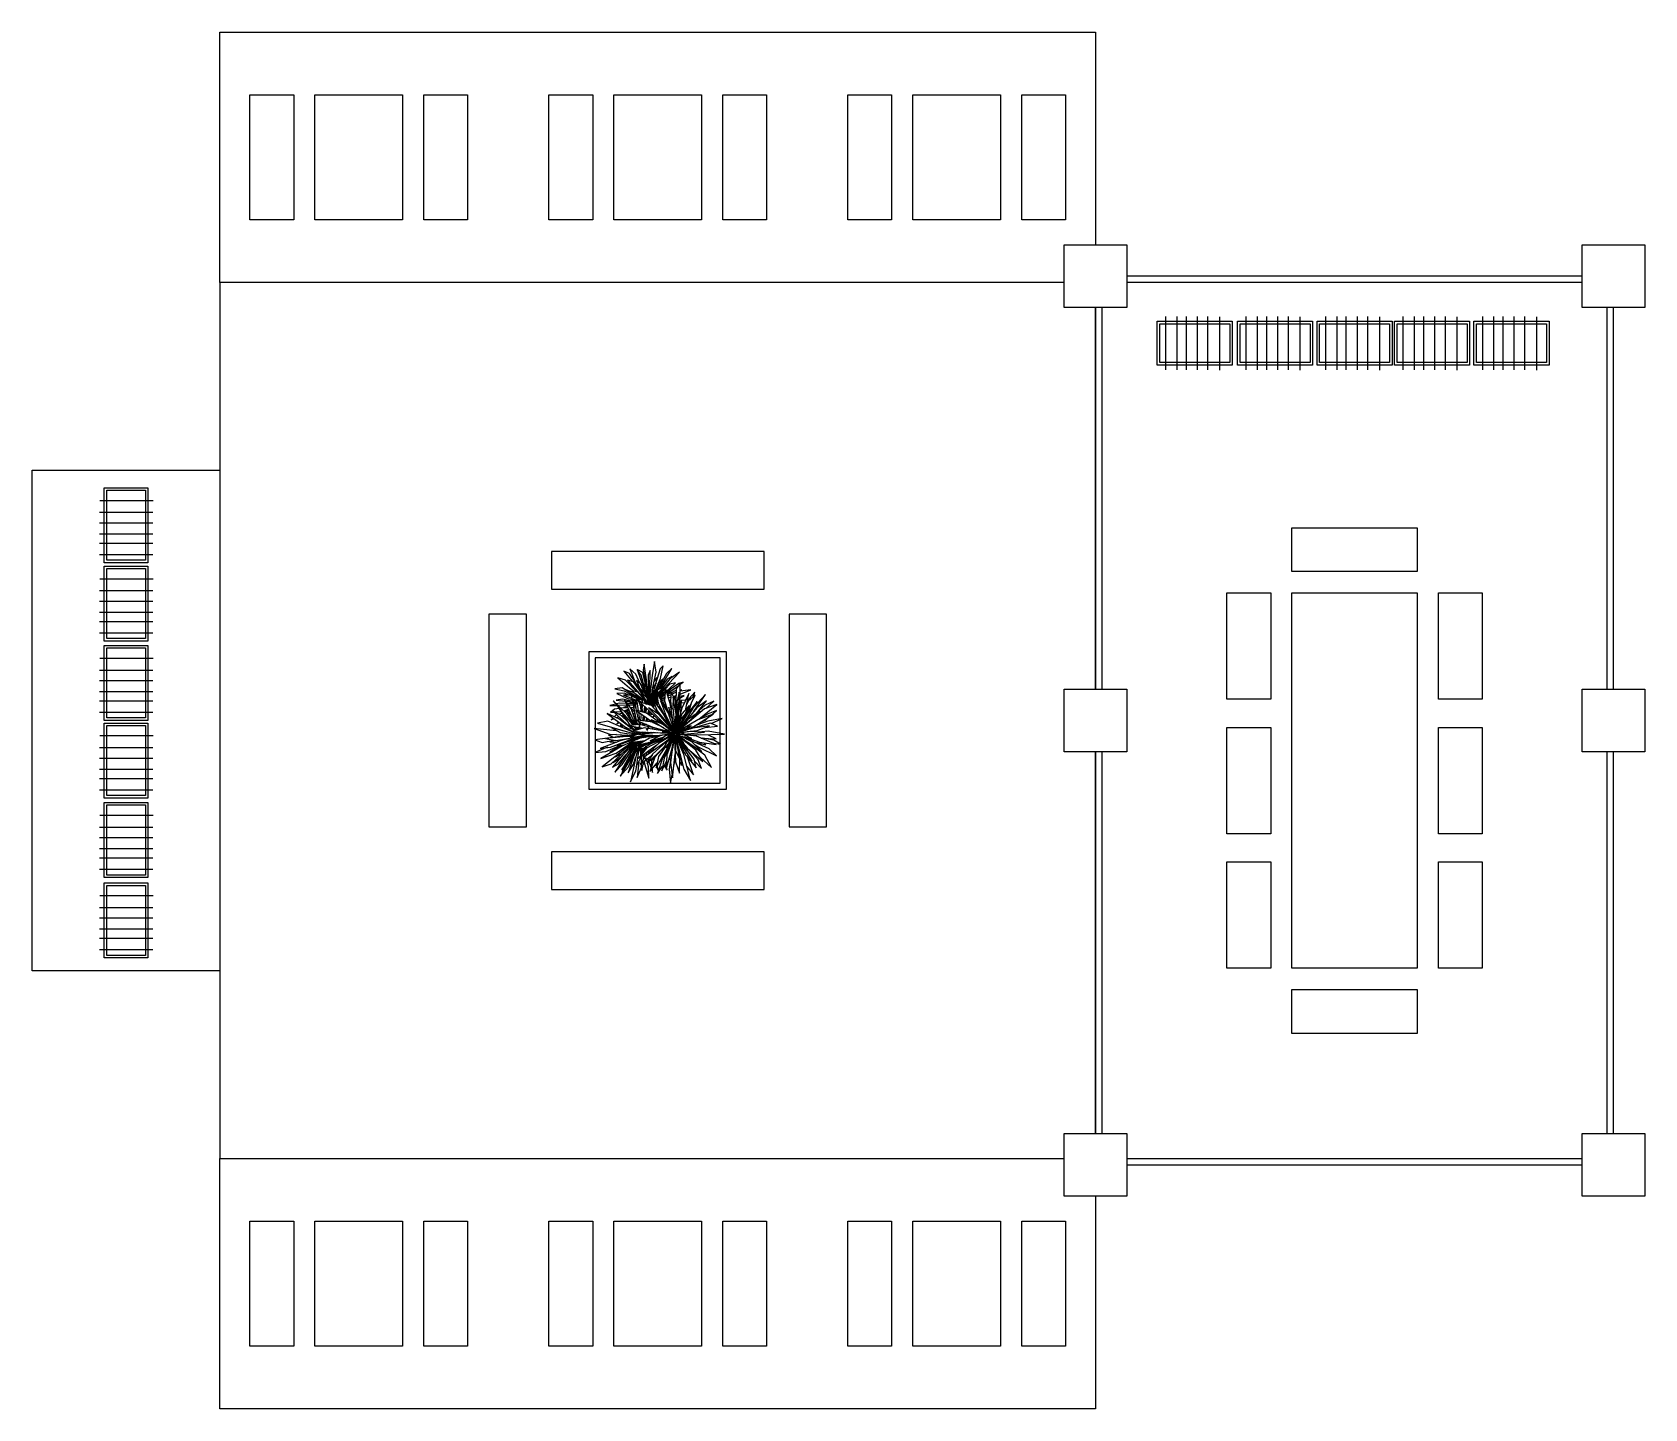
# Model space of a CAD drawing. Header units: millimetres. Extents: x -14813 to 141433, y -60308 to 84383.
# Drawn here: x 49146 to 62036, y -23376 to -12376 of the extents above; entities that cross this region are included whole.
import ezdxf

# ---------------------------------------------------------------- set-up
doc = ezdxf.new("R2010")
doc.units = ezdxf.units.MM
doc.layers.add('zelen', color=69, linetype='Continuous')
for name, color, linetype, lineweight in [('мебель', 44, 'Continuous', 25), ('стены', 7, 'Continuous', 25), ('территория', 74, 'Continuous', 25)]:
    doc.layers.add(name, color=color, linetype=linetype, lineweight=lineweight)

# ---------------------------------------------------------------- blocks, each defined once
blk = doc.blocks.new('p4')
at = {"color": 1, "linetype": 'Continuous'}
for p, q in [((-21, 421), (-35, 335)), ((-9, 354), (-21, 421)), ((-251, 318), (-177, 256)), ((-204, 304), (-251, 318)), ((-213, 362), (-162, 297)), ((-177, 347), (-213, 362)), ((-143, 294), (-177, 347)), ((-175, 375), (-140, 286)), ((-138, 343), (-175, 375)), ((-113, 286), (-138, 343)), ((-130, 372), (-69, 195)), ((-104, 336), (-130, 372)), ((-125, 370), (-123, 362)), ((-94, 353), (-125, 370)), ((-83, 258), (-104, 336)), ((-82, 295), (-94, 353)), ((-85, 406), (-91, 370)), ((-91, 370), (-57, 182)), ((-90, 347), (-91, 342)), ((-82, 305), (-90, 347)), ((-72, 320), (-85, 406)), ((-82, 310), (-84, 256)), ((-56, 174), (-82, 310)), ((-57, 199), (-72, 320)), ((-48, 366), (-61, 336)), ((-61, 336), (-57, 177)), ((-49, 247), (-48, 366)), ((-35, 335), (-47, 226)), ((-40, 185), (17, 314)), ((-31, 258), (-9, 354)), ((-6, 322), (-22, 297)), ((16, 375), (-14, 282)), ((-7, 301), (-6, 322)), ((2, 211), (138, 354)), ((77, 313), (3, 219)), ((3, 244), (32, 313)), ((32, 313), (13, 294)), ((34, 394), (16, 375)), ((56, 346), (16, 274)), ((17, 314), (34, 394)), ((59, 311), (18, 254)), ((27, 276), (89, 378)), ((89, 378), (56, 346)), ((88, 327), (59, 311)), ((138, 354), (77, 313)), ((80, 315), (88, 327)), ((-224, 255), (-271, 250)), ((-271, 250), (-211, 237)), ((-212, 223), (-258, 221)), ((-258, 221), (-194, 190)), ((-136, 202), (-224, 255)), ((-216, 209), (-164, 190)), ((-174, 209), (-216, 209)), ((-181, 209), (-212, 223)), ((-211, 237), (-135, 198)), ((-159, 229), (-207, 245)), ((-132, 230), (-204, 304)), ((-190, 304), (-98, 200)), ((-153, 294), (-190, 304)), ((-177, 256), (-151, 235)), ((-134, 189), (-174, 209)), ((-170, 274), (-153, 251)), ((-160, 270), (-170, 274)), ((-164, 238), (-98, 187)), ((-124, 228), (-164, 238)), ((-138, 215), (-159, 229)), ((-93, 212), (-153, 294)), ((-140, 286), (-105, 234)), ((-138, 215), (-123, 112)), ((-106, 139), (-138, 215)), ((-123, 205), (-137, 214)), ((-134, 302), (-101, 223)), ((-108, 282), (-134, 302)), ((-98, 199), (-124, 228)), ((-111, 252), (-86, 206)), ((-82, 223), (-111, 252)), ((-84, 225), (-108, 282)), ((-107, 220), (-61, 158)), ((-68, 194), (-107, 220)), ((-98, 278), (-102, 266)), ((-101, 223), (-92, 210)), ((-89, 250), (-90, 252)), ((-74, 206), (-89, 250)), ((-84, 256), (-58, 169)), ((-72, 196), (-82, 223)), ((-63, 180), (-79, 240)), ((-44, 221), (-63, 152)), ((-47, 240), (-56, 202)), ((-51, 148), (-44, 221)), ((-50, 158), (-9, 288)), ((-34, 254), (-50, 156)), ((-50, 225), (-49, 247)), ((-47, 208), (-47, 240)), ((-47, 185), (-39, 220)), ((-9, 288), (-34, 254)), ((-7, 223), (-34, 191)), ((-32, 203), (-25, 204)), ((-31, 205), (-7, 248)), ((13, 294), (-27, 199)), ((-27, 180), (-6, 219)), ((-27, 180), (-4, 204)), ((-25, 184), (-7, 206)), ((-2, 241), (-23, 203)), ((-7, 226), (3, 159)), ((45, 143), (-7, 226)), ((-7, 206), (-5, 210)), ((-6, 248), (3, 281)), ((2, 232), (-6, 224)), ((-4, 222), (2, 232)), ((38, 267), (-2, 241)), ((0, 215), (38, 267)), ((4, 208), (17, 217)), ((48, 249), (6, 206)), ((9, 248), (27, 276)), ((31, 215), (9, 201)), ((11, 218), (42, 249)), ((11, 197), (31, 215)), ((12, 196), (28, 208)), ((47, 232), (15, 205)), ((30, 211), (17, 188)), ((21, 181), (30, 211)), ((37, 204), (26, 197)), ((27, 203), (45, 214)), ((29, 209), (46, 222)), ((44, 250), (35, 242)), ((45, 205), (37, 204)), ((42, 249), (44, 254)), ((48, 253), (43, 173)), ((48, 252), (44, 250)), ((81, 149), (48, 253)), ((77, 279), (49, 250)), ((53, 253), (49, 252)), ((83, 250), (53, 237)), ((56, 229), (83, 250)), ((132, 284), (58, 231)), ((58, 221), (102, 247)), ((58, 222), (99, 247)), ((83, 224), (61, 212)), ((62, 241), (69, 247)), ((68, 208), (63, 207)), ((63, 206), (68, 208)), ((83, 212), (64, 203)), ((70, 244), (65, 244)), ((69, 247), (112, 288)), ((77, 245), (76, 245)), ((112, 288), (77, 279)), ((84, 229), (80, 175)), ((111, 176), (84, 229)), ((113, 239), (86, 225)), ((116, 228), (90, 216)), ((102, 247), (98, 247)), ((98, 200), (115, 207)), ((99, 247), (135, 273)), ((117, 249), (113, 164)), ((117, 240), (113, 239)), ((141, 283), (117, 249)), ((134, 228), (118, 158)), ((161, 292), (132, 284)), ((136, 133), (134, 228)), ((140, 132), (141, 283)), ((140, 191), (167, 207)), ((141, 278), (161, 292)), ((152, 243), (141, 242)), ((141, 237), (152, 243)), ((208, 243), (141, 234)), ((141, 217), (208, 243)), ((167, 207), (141, 202)), ((195, 221), (152, 128)), ((178, 123), (195, 221)), ((188, 109), (236, 210)), ((236, 210), (191, 172)), ((233, 229), (198, 189)), ((224, 200), (233, 229)), ((226, 105), (302, 213)), ((302, 213), (229, 136)), ((-265, 154), (-301, 144)), ((-301, 144), (-258, 145)), ((-285, 112), (-297, 101)), ((-297, 101), (-275, 103)), ((-273, 122), (-285, 112)), ((-285, 112), (-194, 26)), ((-230, 82), (-285, 112)), ((-280, 174), (-231, 110)), ((-194, 93), (-280, 174)), ((-244, 126), (-273, 122)), ((-269, 104), (-232, 107)), ((-223, 185), (-262, 178)), ((-262, 178), (-204, 171)), ((-242, 160), (-260, 155)), ((-250, 146), (-195, 148)), ((-199, 158), (-242, 160)), ((-242, 122), (-175, 20)), ((-180, 53), (-242, 122)), ((-202, 131), (-231, 128)), ((-163, 172), (-223, 185)), ((-192, 141), (-216, 131)), ((-216, 131), (-188, 132)), ((-213, 111), (-184, 121)), ((-212, 110), (-181, 115)), ((-209, 181), (-164, 74)), ((-168, 125), (-209, 181)), ((-180, 112), (-204, 103)), ((-201, 171), (-190, 169)), ((-160, 172), (-197, 171)), ((-197, 171), (-158, 161)), ((-194, 190), (-162, 182)), ((-192, 107), (-167, 59)), ((-168, 84), (-192, 107)), ((-157, 156), (-191, 158)), ((-185, 149), (-155, 150)), ((-185, 110), (-184, 113)), ((-184, 113), (-182, 115)), ((-184, 100), (-176, 104)), ((-182, 146), (-183, 146)), ((-155, 146), (-182, 146)), ((-173, 132), (-152, 133)), ((-169, 127), (-154, 133)), ((-131, 23), (-168, 125)), ((-166, 201), (-136, 53)), ((-135, 123), (-166, 201)), ((-150, 122), (-165, 117)), ((-165, 118), (-160, 119)), ((-162, 109), (-149, 115)), ((-161, 189), (-144, 183)), ((-148, 110), (-161, 105)), ((-160, 118), (-160, 118)), ((-158, 181), (-146, 178)), ((-156, 146), (-155, 148)), ((-148, 173), (-155, 173)), ((-149, 159), (-143, 158)), ((-145, 172), (-148, 173)), ((-142, 155), (-148, 155)), ((-147, 155), (-144, 158)), ((-146, 179), (-138, 131)), ((-129, 152), (-146, 179)), ((-146, 178), (-132, 175)), ((-146, 150), (-142, 150)), ((-144, 183), (-132, 178)), ((-141, 146), (-144, 146)), ((-131, 168), (-141, 171)), ((-140, 134), (-139, 134)), ((-138, 116), (-28, 37)), ((-70, 97), (-138, 116)), ((-133, 115), (-135, 123)), ((-134, 180), (-133, 180)), ((-133, 180), (-134, 180)), ((-120, 51), (-133, 113)), ((-98, 180), (-131, 199)), ((-131, 155), (-129, 155)), ((-129, 154), (-130, 154)), ((-129, 195), (-98, 179)), ((-128, 193), (-116, 186)), ((-114, 179), (-125, 185)), ((-102, 179), (-123, 180)), ((-122, 105), (-114, 50)), ((-121, 175), (-98, 166)), ((-121, 174), (-102, 167)), ((-120, 172), (-104, 168)), ((-105, 161), (-117, 164)), ((-114, 179), (-115, 179)), ((-114, 179), (-111, 182)), ((-112, 153), (-99, 151)), ((-111, 182), (-109, 182)), ((-111, 163), (-109, 165)), ((-111, 152), (-106, 152)), ((-110, 166), (-2, 60)), ((-39, 144), (-110, 166)), ((-99, 145), (-109, 146)), ((-108, 165), (-106, 167)), ((-106, 138), (-99, 141)), ((-106, 140), (-99, 141)), ((-99, 140), (-106, 137)), ((-99, 140), (-106, 136)), ((-105, 107), (-106, 139)), ((-100, 133), (-106, 130)), ((-106, 133), (-100, 133)), ((-100, 132), (-106, 129)), ((-101, 128), (-106, 126)), ((-101, 125), (-106, 123)), ((-106, 116), (-102, 118)), ((-106, 116), (-104, 117)), ((-102, 115), (-105, 113)), ((-105, 108), (-102, 110)), ((-103, 108), (-104, 107)), ((-100, 138), (-103, 106)), ((-98, 176), (-102, 179)), ((-99, 149), (-102, 148)), ((-93, 103), (-100, 138)), ((-99, 134), (-99, 134)), ((-99, 133), (-99, 133)), ((-98, 201), (-98, 162)), ((-80, 162), (-98, 201)), ((-98, 154), (-98, 131)), ((-97, 200), (-63, 161)), ((-96, 197), (-93, 194)), ((-62, 159), (-96, 197)), ((-90, 190), (-89, 190)), ((-88, 179), (-63, 160)), ((-86, 101), (-82, 139)), ((-85, 110), (-71, 128)), ((-70, 127), (-85, 105)), ((-84, 171), (-72, 165)), ((-67, 161), (-84, 171)), ((-84, 171), (-72, 165)), ((-84, 124), (-74, 131)), ((-84, 120), (-73, 130)), ((-74, 130), (-84, 122)), ((-72, 128), (-84, 116)), ((-81, 135), (-83, 135)), ((-78, 134), (-83, 132)), ((-83, 127), (-75, 132)), ((-75, 131), (-83, 126)), ((-73, 115), (-83, 100)), ((-82, 132), (-78, 135)), ((-82, 135), (-80, 135)), ((-82, 127), (-81, 128)), ((-63, 152), (-80, 164)), ((-80, 157), (-80, 162)), ((-80, 158), (-71, 154)), ((-80, 135), (-79, 136)), ((-79, 178), (-78, 178)), ((-76, 175), (-77, 176)), ((-70, 126), (-77, 99)), ((-77, 109), (-71, 119)), ((-75, 119), (-76, 118)), ((-75, 166), (-70, 163)), ((-63, 156), (-75, 162)), ((-72, 160), (-62, 157)), ((-69, 159), (-62, 157)), ((-58, 168), (-68, 194)), ((-66, 164), (-65, 163)), ((-66, 164), (-65, 163)), ((-62, 157), (-66, 156)), ((-64, 155), (-62, 155)), ((-63, 161), (-63, 160)), ((-63, 160), (-63, 160)), ((-63, 160), (-63, 160)), ((-62, 155), (-63, 154)), ((-63, 91), (-57, 114)), ((-62, 155), (-62, 155)), ((-62, 154), (-62, 154)), ((-62, 154), (-62, 154)), ((-61, 200), (-60, 200)), ((-58, 169), (-59, 172)), ((-58, 200), (-57, 200)), ((-58, 185), (-58, 185)), ((-58, 130), (54, 18)), ((8, 87), (-58, 130)), ((-56, 202), (-54, 184)), ((-55, 88), (-50, 105)), ((-45, 103), (-52, 88)), ((-51, 152), (-46, 154)), ((-47, 153), (-51, 154)), ((-51, 150), (-47, 153)), ((-51, 150), (-47, 153)), ((-51, 152), (-51, 151)), ((-51, 148), (-48, 151)), ((-49, 150), (-51, 148)), ((-49, 150), (-51, 148)), ((-51, 148), (-50, 149)), ((-50, 148), (-51, 149)), ((-49, 162), (-50, 162)), ((-50, 162), (-49, 162)), ((-50, 162), (-50, 162)), ((-50, 158), (-49, 161)), ((-49, 160), (-50, 160)), ((-50, 154), (-44, 160)), ((-49, 159), (-50, 158)), ((-50, 156), (-50, 157)), ((-50, 157), (-50, 157)), ((-50, 156), (-50, 155)), ((-50, 156), (-50, 155)), ((-50, 155), (-50, 155)), ((-50, 155), (-50, 155)), ((-50, 155), (-50, 148)), ((-50, 155), (-50, 148)), ((-50, 151), (-47, 152)), ((-50, 151), (-48, 151)), ((-50, 151), (-50, 151)), ((-50, 148), (-50, 149)), ((-49, 148), (-50, 148)), ((-49, 148), (-50, 148)), ((-50, 105), (-50, 107)), ((-34, 189), (-49, 147)), ((-46, 182), (-49, 173)), ((-49, 164), (-48, 167)), ((-46, 156), (-49, 153)), ((-49, 154), (-48, 154)), ((-49, 154), (-46, 154)), ((-49, 152), (-48, 151)), ((-48, 152), (-49, 152)), ((-49, 152), (-49, 152)), ((-49, 150), (-49, 151)), ((-49, 150), (-49, 148)), ((-48, 148), (-49, 148)), ((-49, 94), (-47, 104)), ((-39, 176), (-48, 160)), ((-39, 175), (-48, 160)), ((-48, 147), (-30, 175)), ((-48, 153), (-46, 154)), ((-47, 153), (-48, 152)), ((-48, 152), (-47, 152)), ((-48, 152), (-48, 152)), ((-43, 168), (-47, 163)), ((-46, 156), (-47, 156)), ((-46, 156), (-47, 156)), ((-46, 156), (-47, 156)), ((-40, 156), (-47, 148)), ((-41, 155), (-47, 148)), ((-47, 154), (-47, 153)), ((-47, 153), (-47, 153)), ((-47, 153), (-47, 153)), ((-46, 147), (-47, 147)), ((-46, 157), (-45, 158)), ((-46, 157), (-45, 158)), ((-45, 157), (-46, 157)), ((-45, 157), (-46, 156)), ((-32, 156), (-46, 149)), ((-45, 149), (-46, 150)), ((-46, 149), (-46, 149)), ((-34, 149), (-46, 147)), ((-46, 148), (-45, 148)), ((-45, 151), (-44, 151)), ((-44, 148), (-45, 149)), ((-38, 178), (-44, 173)), ((-39, 177), (-44, 173)), ((-44, 153), (-32, 157)), ((-44, 153), (-32, 157)), ((-44, 153), (-39, 157)), ((-44, 152), (-44, 152)), ((-43, 151), (-44, 152)), ((-43, 174), (-38, 178)), ((-42, 154), (-43, 154)), ((-43, 151), (-40, 152)), ((-30, 150), (-43, 146)), ((-25, 166), (-42, 156)), ((-42, 156), (-33, 160)), ((-42, 156), (-40, 157)), ((-42, 154), (-35, 154)), ((-40, 149), (-41, 150)), ((-35, 150), (-41, 150)), ((-41, 150), (-37, 149)), ((-40, 145), (-30, 146)), ((-39, 187), (-35, 188)), ((-27, 171), (-39, 158)), ((-39, 161), (-39, 161)), ((-32, 157), (-39, 157)), ((45, 50), (-39, 144)), ((-38, 162), (-37, 163)), ((-38, 162), (-37, 163)), ((-37, 157), (-38, 157)), ((-38, 143), (-30, 140)), ((-37, 152), (-31, 150)), ((-37, 142), (-37, 143)), ((-36, 166), (-32, 168)), ((-34, 166), (-36, 165)), ((-30, 140), (-36, 141)), ((-35, 190), (-4, 112)), ((35, 95), (-35, 190)), ((-34, 191), (-34, 190)), ((-34, 138), (-31, 138)), ((-33, 161), (-26, 130)), ((-15, 139), (-33, 161)), ((-33, 146), (-29, 146)), ((-33, 160), (-25, 164)), ((-32, 137), (-31, 137)), ((-29, 142), (-31, 136)), ((-30, 175), (-29, 176)), ((-23, 160), (-30, 157)), ((-30, 158), (-23, 160)), ((-26, 159), (-30, 158)), ((-30, 158), (-25, 159)), ((-28, 158), (-30, 158)), ((-29, 175), (-29, 175)), ((-29, 164), (-25, 166)), ((-28, 155), (-23, 155)), ((-28, 132), (-27, 134)), ((-27, 132), (-28, 133)), ((-26, 131), (-28, 132)), ((-27, 165), (-27, 165)), ((-27, 154), (-27, 155)), ((-27, 134), (-27, 134)), ((-11, 189), (-26, 178)), ((-26, 166), (-25, 166)), ((-24, 153), (-26, 152)), ((-22, 158), (-25, 151)), ((-14, 186), (-24, 175)), ((-23, 149), (-21, 156)), ((-21, 154), (-22, 154)), ((-22, 148), (-18, 148)), ((-21, 155), (-21, 155)), ((-12, 174), (-20, 170)), ((-20, 170), (-18, 171)), ((-20, 146), (-17, 146)), ((0, 181), (-19, 169)), ((-19, 146), (-17, 146)), ((-17, 145), (-19, 145)), ((-18, 171), (-1, 186)), ((-18, 167), (0, 176)), ((-18, 169), (-18, 167)), ((-18, 167), (-18, 169)), ((-17, 166), (-9, 167)), ((-16, 190), (-14, 190)), ((1, 172), (-16, 164)), ((-15, 163), (2, 168)), ((-2, 194), (-14, 186)), ((-14, 190), (-11, 189)), ((-3, 197), (-12, 187)), ((-6, 160), (-12, 160)), ((2, 164), (-11, 158)), ((-3, 161), (-11, 158)), ((-5, 183), (-1, 185)), ((-5, 150), (-3, 150)), ((-4, 202), (-4, 203)), ((1, 175), (-4, 174)), ((3, 161), (-4, 148)), ((-4, 112), (65, 24)), ((-3, 185), (-1, 186)), ((2, 160), (-3, 161)), ((0, 175), (1, 176)), ((3, 159), (70, 34)), ((7, 133), (10, 139)), ((17, 133), (7, 134)), ((10, 139), (11, 144)), ((12, 142), (11, 142)), ((12, 126), (16, 125)), ((13, 194), (24, 201)), ((20, 193), (15, 190)), ((19, 129), (15, 123)), ((17, 177), (48, 88)), ((67, 96), (17, 177)), ((21, 115), (23, 121)), ((25, 114), (21, 116)), ((44, 193), (22, 182)), ((22, 184), (34, 188)), ((22, 118), (26, 117)), ((23, 199), (23, 199)), ((23, 187), (44, 197)), ((23, 184), (25, 184)), ((26, 115), (23, 112)), ((24, 176), (43, 182)), ((26, 199), (28, 198)), ((43, 181), (26, 174)), ((31, 165), (44, 169)), ((45, 166), (32, 164)), ((45, 165), (33, 163)), ((34, 166), (44, 168)), ((39, 159), (37, 156)), ((37, 155), (39, 159)), ((40, 151), (49, 153)), ((43, 173), (76, 69)), ((54, 118), (45, 143)), ((51, 142), (45, 142)), ((48, 139), (46, 139)), ((52, 143), (47, 137)), ((49, 152), (49, 153)), ((50, 127), (54, 137)), ((51, 124), (58, 124)), ((60, 118), (53, 119)), ((64, 106), (62, 104)), ((62, 105), (62, 105)), ((78, 196), (68, 192)), ((70, 135), (77, 65)), ((93, 54), (70, 135)), ((72, 177), (75, 178)), ((74, 173), (80, 174)), ((75, 178), (80, 180)), ((80, 169), (75, 170)), ((81, 196), (78, 196)), ((80, 170), (78, 169)), ((78, 159), (81, 160)), ((79, 157), (82, 157)), ((80, 175), (86, 119)), ((82, 151), (81, 151)), ((101, 14), (81, 149)), ((84, 138), (83, 138)), ((84, 135), (83, 135)), ((85, 126), (85, 125)), ((98, 197), (95, 129)), ((95, 129), (105, 30)), ((114, 97), (98, 197)), ((115, 199), (99, 198)), ((103, 190), (115, 195)), ((109, 180), (114, 181)), ((111, 179), (110, 120)), ((117, 142), (111, 179)), ((113, 170), (111, 174)), ((114, 173), (112, 173)), ((131, 164), (113, 92)), ((118, 158), (114, 98)), ((114, -28), (182, 103)), ((116, 37), (131, 164)), ((121, 49), (136, 133)), ((124, 57), (140, 132)), ((152, 128), (124, 27)), ((295, 123), (132, -13)), ((247, 130), (139, 0)), ((172, 179), (140, 176)), ((149, 176), (140, 159)), ((140, 161), (141, 161)), ((144, -1), (268, 109)), ((145, 102), (149, 176)), ((145, 110), (147, 109)), ((150, 120), (146, 120)), ((146, 113), (148, 112)), ((182, 103), (146, 58)), ((154, 132), (147, 133)), ((148, 162), (169, 164)), ((198, 145), (151, 93)), ((154, 132), (154, 132)), ((160, 56), (200, 118)), ((168, 74), (188, 109)), ((175, 179), (172, 179)), ((178, 99), (198, 145)), ((191, 172), (182, 149)), ((198, 189), (183, 155)), ((185, 166), (188, 166)), ((192, 175), (187, 176)), ((268, 109), (188, 54)), ((249, 169), (190, 97)), ((190, 71), (249, 169)), ((191, 105), (196, 104)), ((199, 108), (194, 110)), ((200, 118), (213, 162)), ((216, 169), (216, 169)), ((216, 169), (216, 169)), ((245, 94), (308, 175)), ((308, 175), (247, 130)), ((298, 147), (258, 110)), ((259, 58), (373, 150)), ((373, 150), (295, 123)), ((353, 172), (298, 147)), ((304, 126), (353, 172)), ((371, 114), (317, 92)), ((339, 86), (371, 114)), ((-314, 45), (-380, 33)), ((-380, 33), (-131, -39)), ((-318, 94), (-203, 8)), ((-245, 60), (-318, 94)), ((-127, -36), (-314, 45)), ((-282, 67), (-294, 54)), ((-294, 54), (-275, 62)), ((-290, 4), (-237, -26)), ((-134, -39), (-290, 4)), ((-267, 81), (-275, 74)), ((-256, 85), (-267, 81)), ((-262, 67), (-245, 75)), ((-247, 41), (-257, 30)), ((-257, 30), (-242, 38)), ((-147, -14), (-245, 60)), ((-225, 96), (-243, 90)), ((-233, 63), (-240, 56)), ((-230, 28), (-240, 13)), ((-239, 55), (-229, 60)), ((-238, 12), (-223, 23)), ((-229, 59), (-235, 52)), ((-189, 41), (-230, 82)), ((-229, 81), (-218, 86)), ((-226, 46), (-219, 49)), ((-224, 10), (-226, 7)), ((-215, 18), (-224, 10)), ((-211, 40), (-223, 43)), ((-215, 80), (-221, 74)), ((-217, 47), (-220, 43)), ((-216, 47), (-217, 47)), ((-214, 66), (-207, 69)), ((-198, 30), (-211, 40)), ((-199, 56), (-210, 62)), ((-209, -1), (-201, 7)), ((-206, 36), (-206, 37)), ((-203, 8), (-182, -3)), ((-202, 58), (-201, 58)), ((-200, 58), (-201, 57)), ((-199, 31), (-199, 31)), ((-194, 3), (-197, -6)), ((-196, 95), (-187, 99)), ((-195, -1), (-196, 5)), ((-186, 96), (-194, 93)), ((-149, 21), (-194, 93)), ((-194, 26), (-145, -13)), ((-192, 94), (-191, 98)), ((-184, 78), (-178, 81)), ((-117, 24), (-183, 19)), ((-183, 19), (-119, 6)), ((-175, 100), (-182, 98)), ((-175, 75), (-180, 72)), ((-155, 21), (-180, 53)), ((-178, 71), (-146, 22)), ((-146, 36), (-178, 71)), ((-174, 62), (-173, 63)), ((-172, 61), (-173, 60)), ((-173, 17), (-172, 14)), ((-172, 64), (-170, 65)), ((-172, 59), (-171, 60)), ((-172, 14), (-141, -12)), ((-170, 64), (-171, 63)), ((-168, 56), (-170, 55)), ((-169, 85), (-169, 85)), ((-169, 61), (-169, 62)), ((-164, 74), (-138, 22)), ((-85, 3), (-164, -19)), ((-163, 45), (-162, 46)), ((-160, 44), (-162, 43)), ((-157, 38), (-148, 21)), ((-156, 91), (-150, 93)), ((-145, 96), (-155, 89)), ((-152, 87), (-154, 85)), ((-153, 28), (-152, 29)), ((-144, 92), (-152, 87)), ((-150, 93), (-145, 96)), ((-150, 75), (-142, 81)), ((-141, 79), (-149, 72)), ((-132, -10), (-149, 12)), ((-146, 63), (-139, 69)), ((-139, 22), (-146, 36)), ((-138, 65), (-144, 59)), ((-142, 54), (-31, 9)), ((-33, 39), (-142, 54)), ((-134, 46), (-142, 54)), ((-142, 11), (-128, -9)), ((-129, -9), (-142, 11)), ((-142, 10), (-142, 10)), ((-139, 10), (-127, -8)), ((-138, 4), (-137, 4)), ((-136, 52), (-135, 46)), ((-136, 47), (-135, 48)), ((-135, 46), (-125, 23)), ((-135, 34), (-130, 23)), ((-135, 1), (-135, 1)), ((-124, -7), (-132, 9)), ((-131, 9), (-128, 2)), ((-120, -6), (-126, 8)), ((-121, -7), (-126, 8)), ((-123, 7), (-124, 4)), ((-122, 7), (-120, 2)), ((-116, 26), (-120, -1)), ((-115, 24), (-119, 45)), ((-110, -3), (-116, 26)), ((-112, 24), (-116, 24)), ((-113, 43), (-110, 24)), ((-57, 10), (-112, 24)), ((-111, 5), (-93, 1)), ((-109, -3), (-111, 5)), ((-108, 41), (-109, 35)), ((-109, 35), (-108, 23)), ((-104, 92), (-108, 50)), ((-108, 4), (-107, -3)), ((-106, 4), (-105, -2)), ((-105, 86), (-105, 92)), ((-105, 86), (-105, 86)), ((-92, 21), (-96, 20)), ((-96, 0), (-96, 2)), ((-96, 2), (-96, 0)), ((-96, 0), (-96, 2)), ((-95, 20), (-94, 35)), ((-94, 21), (-93, 34)), ((-93, 48), (-90, 82)), ((-92, 21), (-90, 33)), ((-89, 33), (-92, 20)), ((-91, 47), (-88, 80)), ((-88, 47), (-84, 77)), ((-83, 76), (-87, 47)), ((-86, 48), (-87, 47)), ((-86, 47), (-86, 48)), ((-86, 22), (-86, 31)), ((-72, 26), (-86, 23)), ((-65, 0), (-85, 3)), ((-83, 76), (-83, 77)), ((-83, 77), (-83, 76)), ((-79, 24), (-78, 28)), ((-75, 27), (-76, 25)), ((-74, 45), (-69, 66)), ((-54, 14), (-72, -9)), ((25, 28), (-70, 97)), ((-69, 46), (-70, 44)), ((-63, 62), (-69, 46)), ((-65, 55), (-63, 62)), ((-65, -9), (-54, 14)), ((-29, 86), (-59, 89)), ((-57, 43), (-52, 54)), ((-37, 5), (-56, 10)), ((-46, 50), (-51, 42)), ((-41, 54), (46, -2)), ((30, 26), (-41, 54)), ((-40, 87), (-38, 95)), ((-40, 40), (-38, 44)), ((-39, 93), (-37, 87)), ((-31, 9), (-38, 4)), ((-34, 91), (-36, 87)), ((-34, -1), (-27, 8)), ((-25, 82), (-33, 70)), ((39, 3), (-33, 39)), ((-32, 39), (-32, 39)), ((-31, 9), (97, -28)), ((78, -24), (-30, 4)), ((-29, 86), (-29, 86)), ((-28, 66), (-23, 81)), ((-28, 37), (36, 5)), ((-23, 34), (-23, 34)), ((-23, 34), (-23, 34)), ((-18, 32), (-18, 32)), ((-16, 31), (-16, 31)), ((-5, 25), (-5, 25)), ((-2, 60), (96, -21)), ((1, 22), (1, 22)), ((7, 20), (6, 19)), ((66, 21), (8, 87)), ((18, 13), (19, 14)), ((28, 9), (28, 9)), ((84, -14), (30, 26)), ((31, 7), (30, 7)), ((34, 6), (33, 6)), ((34, 97), (36, 98)), ((91, -2), (35, 95)), ((42, 86), (41, 85)), ((48, 88), (89, 7)), ((50, 69), (51, 70)), ((52, 54), (70, 12)), ((82, 8), (52, 54)), ((54, 18), (104, -28)), ((59, 55), (58, 55)), ((61, 50), (61, 51)), ((66, 43), (66, 42)), ((76, 68), (67, 96)), ((68, 92), (68, 92)), ((70, 12), (105, -28)), ((72, 81), (72, 81)), ((73, 80), (72, 80)), ((74, 76), (74, 76)), ((74, 76), (74, 76)), ((77, 65), (97, 5)), ((93, -8), (82, 8)), ((86, 21), (93, -9)), ((107, -10), (86, 21)), ((101, 11), (93, 54)), ((106, 33), (100, 9)), ((100, 9), (105, -7)), ((111, -24), (106, 33)), ((113, 92), (108, 8)), ((112, 4), (110, -15)), ((111, -31), (127, 32)), ((127, 32), (112, 10)), ((112, 10), (112, -32)), ((146, 58), (113, -29)), ((116, 35), (113, 11)), ((151, 93), (114, -21)), ((134, 82), (116, 35)), ((222, 1), (117, -32)), ((134, 8), (119, -22)), ((166, 3), (121, -24)), ((122, 25), (134, 82)), ((123, 28), (132, 56)), ((124, 32), (126, 31)), ((124, 32), (126, 31)), ((125, -7), (155, 44)), ((128, 41), (127, 40)), ((127, 39), (127, 39)), ((127, 39), (127, 39)), ((127, 39), (128, 39)), ((131, 51), (131, 51)), ((188, 54), (134, -7)), ((162, 34), (134, 8)), ((134, -7), (162, 34)), ((332, 34), (139, -22)), ((190, 97), (143, 24)), ((144, -2), (154, 5)), ((145, -1), (226, 68)), ((170, 6), (150, -8)), ((152, -16), (227, 13)), ((153, 41), (154, 40)), ((155, 44), (173, 87)), ((155, -14), (210, 17)), ((158, 30), (190, 71)), ((163, 55), (161, 57)), ((166, 65), (167, 62)), ((210, 17), (170, 6)), ((253, 55), (171, 6)), ((326, 16), (222, 1)), ((226, 68), (235, 80)), ((227, 13), (349, 90)), ((316, 46), (233, 17)), ((248, -12), (326, 16)), ((349, 90), (253, 55)), ((317, 92), (260, 58)), ((267, 38), (301, 53)), ((298, 6), (376, 15)), ((301, 53), (328, 77)), ((407, 63), (316, 46)), ((376, 15), (332, 34)), ((336, 32), (407, 63)), ((-401, 0), (-302, -37)), ((-263, -15), (-401, 0)), ((-237, -50), (-396, -71)), ((-396, -71), (-351, -88)), ((-236, -78), (-363, -126)), ((-351, -88), (-274, -74)), ((-194, -51), (-329, -64)), ((-329, -64), (-264, -76)), ((-259, -39), (-310, -43)), ((-310, -43), (-278, -55)), ((-302, -37), (-151, -44)), ((-268, -75), (-301, -84)), ((-301, -84), (-258, -86)), ((-297, -117), (-143, -60)), ((-294, -222), (-145, -85)), ((-154, -86), (-266, -179)), ((-264, -76), (-150, -57)), ((-251, -18), (-263, -15)), ((-262, -155), (-166, -88)), ((-117, -58), (-258, -109)), ((-237, -26), (-138, -41)), ((-160, -49), (-237, -50)), ((-153, -57), (-236, -78)), ((-234, -9), (-235, -11)), ((-225, -157), (-148, -86)), ((-224, -228), (-139, -97)), ((-222, -14), (-221, -13)), ((-148, -97), (-219, -166)), ((-213, -106), (-178, -89)), ((-209, -18), (-209, -16)), ((-163, -50), (-194, -51)), ((-193, -22), (-193, -21)), ((-192, -2), (-162, -18)), ((-160, -4), (-192, -2)), ((-192, -8), (-188, -4)), ((-127, -58), (-190, -77)), ((-185, -2), (-185, -2)), ((-184, -107), (-162, -93)), ((-104, -59), (-179, -89)), ((-179, -89), (-79, -77)), ((-175, -26), (-176, -27)), ((-174, -102), (-175, -101)), ((-103, -28), (-174, -54)), ((-174, -54), (-43, -43)), ((-172, -78), (-131, -60)), ((-171, -86), (-122, -62)), ((-167, -15), (-170, -18)), ((-164, -19), (62, -30)), ((-147, -14), (-160, -4)), ((-160, -19), (-126, -37)), ((-140, -85), (-160, -118)), ((-160, -118), (-127, -86)), ((-107, -51), (-158, -54)), ((-158, -54), (-141, -61)), ((-125, -83), (-158, -135)), ((-155, -32), (-155, -32)), ((-152, -45), (-153, -44)), ((-152, -78), (-145, -73)), ((-151, -26), (-150, -24)), ((-147, -61), (-147, -62)), ((-147, -67), (-147, -69)), ((-145, -85), (-146, -86)), ((-145, -106), (-131, -90)), ((-141, -36), (-142, -36)), ((-141, -61), (-107, -51)), ((-115, -90), (-140, -109)), ((-120, -34), (-139, -20)), ((-120, -34), (-139, -20)), ((-139, -30), (-139, -31)), ((-137, -20), (-119, -34)), ((-130, -66), (-137, -72)), ((-115, -54), (-136, -65)), ((-134, -62), (-134, -61)), ((-132, -20), (-117, -33)), ((-104, -50), (-131, -70)), ((-131, -70), (-124, -63)), ((-131, -102), (-122, -83)), ((-129, -7), (-130, -8)), ((-123, -89), (-130, -101)), ((-129, -62), (-117, -54)), ((-127, -86), (-125, -83)), ((-118, -82), (-126, -98)), ((-115, -32), (-124, -21)), ((-115, -54), (-123, -58)), ((-53, -62), (-123, -104)), ((-123, -104), (-60, -88)), ((-12, -27), (-122, -39)), ((-122, -39), (-8, -45)), ((-114, -53), (-122, -60)), ((-121, -22), (-120, -21)), ((-115, -28), (-121, -21)), ((-120, -1), (-119, -6)), ((-120, -21), (-117, -24)), ((-119, -52), (-108, -50)), ((-119, -59), (-113, -53)), ((-118, -21), (-112, -31)), ((-118, -23), (-118, -25)), ((-117, -56), (-118, -54)), ((-115, -54), (-118, -55)), ((-115, -54), (-118, -55)), ((-112, -31), (-117, -21)), ((-116, -57), (-117, -56)), ((-87, -82), (-115, -90)), ((-114, -21), (-111, -31)), ((-114, -52), (-112, -51)), ((-114, -63), (-108, -52)), ((-114, -89), (-112, -81)), ((-112, -31), (-113, -29)), ((-112, -53), (-113, -53)), ((-112, -53), (-113, -53)), ((-113, -62), (-110, -57)), ((-111, -51), (-112, -52)), ((-112, -52), (-112, -52)), ((-112, -60), (-111, -59)), ((-111, -60), (-112, -60)), ((-110, -83), (-112, -89)), ((-44, -98), (-112, -142)), ((-111, -51), (-109, -50)), ((-111, -52), (-110, -50)), ((-111, -57), (-105, -54)), ((-109, -51), (-110, -52)), ((-109, -51), (-110, -52)), ((-105, -53), (-110, -55)), ((-110, -56), (-110, -57)), ((-110, -56), (-110, -57)), ((-110, -81), (-109, -88)), ((-109, -87), (-110, -88)), ((-104, -50), (-109, -53)), ((-109, -51), (-109, -51)), ((-109, -55), (-108, -52)), ((-109, -90), (-109, -96)), ((-108, -51), (-108, -50)), ((-108, -51), (-107, -50)), ((-108, -51), (-108, -51)), ((-107, -52), (-108, -52)), ((-107, -52), (-108, -52)), ((-108, -52), (-108, -52)), ((-108, -52), (-108, -52)), ((-105, -54), (-108, -60)), ((-105, -54), (-108, -61)), ((-105, -54), (-108, -60)), ((-108, -60), (-107, -55)), ((-107, -59), (-108, -59)), ((-108, -101), (-106, -124)), ((-107, -50), (-104, -49)), ((-107, -54), (-106, -50)), ((-107, -51), (-107, -51)), ((-107, -57), (-106, -55)), ((-107, -60), (-105, -55)), ((-107, -55), (-107, -55)), ((-107, -55), (-107, -55)), ((-107, -57), (-107, -57)), ((-107, -60), (-106, -59)), ((-104, -29), (-106, -22)), ((-106, -22), (-106, -22)), ((-106, -29), (-106, -22)), ((-106, -25), (-104, -28)), ((-105, -50), (-106, -50)), ((-105, -50), (-106, -50)), ((-104, -50), (-106, -53)), ((-104, -50), (-106, -53)), ((-105, -59), (-106, -50)), ((-104, -50), (-106, -60)), ((-105, -56), (-106, -50)), ((-105, -51), (-106, -51)), ((-106, -51), (-105, -52)), ((-104, -51), (-106, -51)), ((-104, -51), (-106, -51)), ((-104, -51), (-106, -54)), ((-104, -51), (-106, -54)), ((-105, -52), (-106, -52)), ((-106, -57), (-106, -58)), ((-106, -124), (-101, -99)), ((-105, -48), (-105, -48)), ((-105, -48), (-105, -48)), ((-105, -48), (-105, -48)), ((-104, -48), (-105, -48)), ((-105, -51), (-104, -50)), ((-90, -57), (-105, -50)), ((-104, -50), (-105, -50)), ((-104, -51), (-105, -51)), ((-105, -53), (-105, -53)), ((-104, -22), (-103, -28)), ((-104, -28), (-104, -28)), ((61, -39), (-104, -59)), ((-19, -46), (-104, -50)), ((-104, -50), (-91, -47)), ((-104, -49), (-104, -50)), ((-104, -49), (-104, -50)), ((-104, -50), (-104, -50)), ((-104, -50), (-104, -50)), ((-104, -50), (-104, -50)), ((-104, -50), (-104, -50)), ((-104, -50), (-104, -50)), ((-104, -50), (-104, -50)), ((-104, -50), (-104, -50)), ((-104, -51), (-104, -50)), ((-104, -50), (-104, -51)), ((-103, -50), (-104, -50)), ((-103, -50), (-104, -50)), ((-103, -50), (-104, -50)), ((-104, -50), (-104, -50)), ((-104, -50), (-104, -50)), ((-104, -50), (-104, -50)), ((-104, -50), (-75, -55)), ((-104, -50), (-97, -58)), ((-103, -51), (-104, -50)), ((-99, -58), (-104, -50)), ((-104, -50), (-101, -59)), ((-104, -51), (-104, -51)), ((-104, -51), (-104, -51)), ((-104, -52), (-103, -51)), ((-103, -51), (-104, -51)), ((-104, -51), (-103, -53)), ((-103, -51), (-104, -51)), ((-104, -51), (-104, -51)), ((-104, -53), (-103, -52)), ((-104, -53), (-104, -53)), ((-104, -53), (-104, -53)), ((-104, -53), (-104, -53)), ((-104, -53), (-104, -53)), ((-104, -53), (-103, -53)), ((-103, -53), (-104, -53)), ((-103, -22), (-103, -28)), ((-43, -27), (-103, -28)), ((-103, -49), (-102, -49)), ((-103, -49), (-103, -49)), ((-103, -49), (-103, -49)), ((-103, -49), (-103, -50)), ((-103, -49), (-103, -50)), ((-103, -50), (-103, -51)), ((-103, -50), (-103, -50)), ((-103, -50), (-103, -50)), ((-103, -50), (-103, -50)), ((-103, -50), (-103, -50)), ((-103, -51), (-103, -50)), ((-103, -50), (-103, -50)), ((-103, -50), (-103, -50)), ((-103, -50), (-103, -50)), ((-103, -50), (-103, -50)), ((-103, -50), (-103, -50)), ((-103, -50), (-104, -50)), ((-103, -50), (-104, -50)), ((-103, -50), (-103, -50)), ((-103, -52), (-104, -51)), ((-103, -52), (-102, -51)), ((-103, -51), (-103, -52)), ((-103, -51), (-103, -52)), ((-102, -53), (-103, -54)), ((-103, -56), (-103, -53)), ((-103, -53), (-103, -55)), ((-103, -53), (-103, -53)), ((-103, -53), (-103, -55)), ((-103, -53), (-103, -53)), ((-103, -54), (-102, -54)), ((-103, -55), (-102, -54)), ((-102, -54), (-103, -54)), ((-102, -59), (-103, -54)), ((-102, -55), (-103, -55)), ((-103, -56), (-103, -57)), ((-103, -56), (-103, -59)), ((-102, -49), (-102, -49)), ((-102, -49), (-101, -49)), ((-101, -49), (-102, -49)), ((-102, -49), (-102, -49)), ((-102, -49), (-102, -49)), ((-102, -49), (-102, -49)), ((-102, -49), (-102, -49)), ((-102, -49), (-102, -49)), ((-102, -50), (-102, -50)), ((-102, -50), (-102, -50)), ((-102, -50), (-102, -50)), ((-96, -52), (-102, -50)), ((-102, -50), (-102, -50)), ((-102, -50), (-102, -50)), ((-102, -50), (-102, -50)), ((-102, -50), (-102, -50)), ((-102, -52), (-102, -51)), ((-102, -52), (-102, -52)), ((-102, -52), (-102, -52)), ((-102, -52), (-102, -52)), ((-102, -52), (-102, -52)), ((-102, -52), (-102, -52)), ((-102, -52), (-102, -52)), ((-102, -52), (-102, -52)), ((-102, -52), (-102, -52)), ((-102, -53), (-102, -52)), ((-102, -52), (-102, -52)), ((-102, -53), (-102, -53)), ((-102, -53), (-102, -53)), ((-101, -53), (-102, -53)), ((-101, -56), (-102, -59)), ((-101, -56), (-102, -59)), ((-101, -86), (-102, -80)), ((-102, -103), (-81, -100)), ((-100, -22), (-101, -28)), ((-101, -49), (-101, -49)), ((-101, -49), (-101, -49)), ((-101, -49), (-101, -49)), ((-101, -49), (-101, -49)), ((-101, -49), (-101, -49)), ((-101, -49), (-101, -49)), ((-101, -50), (-101, -50)), ((-101, -51), (-101, -50)), ((-101, -50), (-101, -51)), ((-101, -50), (-101, -51)), ((-101, -50), (-101, -50)), ((-101, -50), (-101, -50)), ((-101, -51), (-101, -50)), ((-101, -54), (-101, -53)), ((-101, -54), (-101, -54)), ((-101, -54), (-101, -54)), ((-101, -54), (-101, -55)), ((-101, -54), (-101, -55)), ((-101, -59), (-101, -57)), ((-101, -57), (-101, -59)), ((-101, -57), (-101, -59)), ((-101, -80), (-101, -80)), ((-100, -91), (-101, -90)), ((-100, -49), (-100, -49)), ((-100, -49), (-100, -49)), ((-100, -49), (-100, -49)), ((-100, -49), (-100, -49)), ((-100, -49), (-100, -49)), ((-100, -49), (-100, -49)), ((-100, -49), (-100, -49)), ((-100, -49), (-100, -49)), ((-100, -49), (-100, -49)), ((-100, -49), (-100, -49)), ((-100, -49), (-100, -49)), ((-100, -49), (-100, -49)), ((-100, -49), (-100, -49)), ((-100, -49), (-100, -49)), ((-99, -49), (-100, -49)), ((-100, -49), (-100, -49)), ((-100, -49), (-100, -49)), ((-100, -49), (-100, -49)), ((-100, -49), (-99, -49)), ((-100, -49), (-100, -49)), ((-99, -49), (-100, -49)), ((-100, -49), (-100, -49)), ((-100, -49), (-100, -49)), ((-99, -49), (-100, -49)), ((-100, -49), (-99, -49)), ((-100, -49), (-100, -49)), ((-100, -49), (-100, -49)), ((-100, -51), (-100, -50)), ((-100, -50), (-100, -51)), ((-100, -50), (-100, -52)), ((-100, -50), (-100, -51)), ((-100, -50), (-100, -51)), ((-100, -51), (-100, -51)), ((-99, -51), (-100, -51)), ((-100, -51), (-99, -51)), ((-100, -55), (-100, -54)), ((-100, -54), (-100, -56)), ((-100, -80), (-100, -86)), ((-99, -49), (-99, -49)), ((-99, -49), (-99, -49)), ((-99, -49), (-99, -49)), ((-99, -49), (-99, -49)), ((-99, -49), (-99, -49)), ((-99, -49), (-99, -49)), ((-99, -51), (-99, -51)), ((-99, -51), (-99, -51)), ((-99, -51), (-99, -51)), ((-99, -51), (-99, -51)), ((-99, -51), (-99, -51)), ((-99, -51), (-99, -51)), ((-99, -51), (-97, -51)), ((-98, -52), (-99, -51)), ((-99, -51), (-97, -51)), ((-98, -52), (-99, -51)), ((-99, -51), (-97, -51)), ((-99, -51), (-99, -51)), ((-98, -58), (-99, -55)), ((-99, -58), (-99, -56)), ((-98, -49), (-97, -48)), ((-97, -49), (-98, -49)), ((-98, -49), (-98, -49)), ((-98, -51), (-97, -51)), ((-91, -56), (-98, -51)), ((-96, -52), (-98, -51)), ((-96, -52), (-98, -52)), ((-97, -48), (-97, -49)), ((-97, -48), (-96, -48)), ((-97, -52), (-97, -51)), ((-97, -51), (-91, -56)), ((-97, -52), (-96, -54)), ((-96, -82), (-97, -80)), ((-97, -80), (-96, -85)), ((-96, -28), (-93, -22)), ((-96, -48), (-68, -45)), ((-96, -52), (-96, -52)), ((-96, -52), (-96, -53)), ((-96, -52), (-95, -54)), ((-96, -53), (-96, -53)), ((-95, -51), (-95, -51)), ((-95, -51), (-85, -57)), ((-91, -22), (-93, -28)), ((-93, -28), (-90, -22)), ((-91, -49), (-93, -48)), ((-93, -79), (-92, -83)), ((-88, -49), (-92, -49)), ((-88, -57), (-92, -53)), ((-91, -48), (-87, -49)), ((-87, -23), (-89, -28)), ((-79, -56), (-89, -52)), ((-86, -23), (-88, -28)), ((-88, -53), (-88, -53)), ((-83, -23), (-87, -28)), ((-76, -56), (-87, -53)), ((-85, -81), (-87, -78)), ((-86, -78), (-85, -81)), ((-85, -57), (-85, -57)), ((-83, -108), (-85, -101)), ((-84, -28), (-79, -23)), ((-84, -53), (-84, -54)), ((-84, -54), (-84, -54)), ((-84, -78), (-83, -80)), ((-79, -48), (-83, -49)), ((33, -60), (-83, -108)), ((-83, -100), (-80, -106)), ((-81, -79), (-82, -78)), ((-81, -28), (-76, -23)), ((-81, -100), (-57, -91)), ((-77, -26), (-80, -27)), ((-77, -27), (-80, -27)), ((-79, -55), (-80, -55)), ((-80, -78), (-80, -78)), ((-79, -47), (-37, -43)), ((-73, -23), (-78, -28)), ((-75, -55), (-76, -56)), ((-75, -104), (-76, -98)), ((-75, -98), (-73, -104)), ((-70, -46), (-73, -47)), ((-67, -101), (-71, -96)), ((40, -65), (-70, -124)), ((-69, -28), (-63, -24)), ((-69, -96), (-66, -101)), ((-68, -13), (-65, -9)), ((-68, -43), (-63, -42)), ((-61, -24), (-67, -28)), ((-61, -87), (-56, -91)), ((81, -24), (-60, -1)), ((-56, -91), (-60, -86)), ((-59, -160), (44, -87)), ((-55, -96), (-59, -92)), ((5, -95), (-59, -160)), ((-58, -88), (-10, -75)), ((-32, -43), (-57, -47)), ((-56, -91), (-27, -79)), ((-41, -26), (-55, -31)), ((-51, -95), (-55, -91)), ((-54, -27), (-47, -25)), ((-50, -94), (-54, -90)), ((7, -51), (-53, -62)), ((-53, -90), (-49, -94)), ((-44, -25), (-51, -27)), ((19, -45), (-48, -79)), ((-48, -79), (42, -53)), ((-46, -30), (-41, -26)), ((-41, -90), (-46, -87)), ((17, -72), (-44, -98)), ((-17, -27), (-42, -27)), ((-35, -88), (-40, -85)), ((-38, -85), (-33, -87)), ((-35, -51), (-19, -46)), ((-33, -83), (-28, -85)), ((-32, -27), (-26, -26)), ((76, -63), (-32, -163)), ((-26, -26), (-31, -27)), ((-7, -47), (-25, -48)), ((-24, -115), (0, -100)), ((-19, -46), (25, -43)), ((-13, -79), (-18, -77)), ((-13, -76), (-9, -77)), ((63, -30), (-12, -27)), ((-10, -75), (33, -60)), ((-8, -45), (79, -36)), ((-1, -27), (-5, -27)), ((64, -59), (5, -95)), ((8, -70), (5, -70)), ((13, -44), (12, -45)), ((49, -47), (12, -76)), ((12, -76), (63, -54)), ((12, -67), (14, -68)), ((82, -36), (19, -45)), ((24, -63), (25, -63)), ((60, -82), (25, -142)), ((25, -142), (68, -95)), ((27, -22), (72, -32)), ((75, -27), (27, -22)), ((35, -73), (104, -38)), ((75, -47), (35, -73)), ((84, -93), (41, -188)), ((44, -87), (89, -51)), ((46, -2), (59, -8)), ((47, -6), (106, -33)), ((84, -14), (47, -6)), ((47, -157), (83, -82)), ((48, -146), (74, -96)), ((94, -38), (49, -47)), ((55, -125), (88, -75)), ((75, -78), (55, -125)), ((86, -89), (57, -167)), ((75, -66), (60, -82)), ((68, -80), (109, -39)), ((78, -60), (68, -80)), ((70, -69), (78, -60)), ((72, -32), (84, -33)), ((73, -66), (72, -66)), ((96, -31), (73, -35)), ((73, -35), (93, -38)), ((73, -66), (74, -66)), ((99, -24), (74, -3)), ((75, -4), (75, -4)), ((95, -31), (75, -27)), ((104, -38), (75, -47)), ((97, -51), (75, -78)), ((77, -62), (76, -64)), ((108, -38), (78, -60)), ((78, -60), (79, -59)), ((80, -58), (80, -59)), ((107, -32), (84, -14)), ((84, -93), (100, -62)), ((91, -63), (84, -93)), ((88, -52), (85, -55)), ((96, -43), (86, -55)), ((103, -28), (88, -17)), ((89, -15), (89, -15)), ((90, -125), (96, -99)), ((104, -44), (91, -63)), ((92, -38), (94, -38)), ((93, -9), (111, -35)), ((93, -38), (110, -38)), ((95, -21), (100, -24)), ((95, -41), (99, -39)), ((107, -46), (95, -89)), ((95, -89), (96, -125)), ((110, -37), (96, -31)), ((96, -125), (107, -63)), ((97, -23), (100, -24)), ((98, -31), (100, -31)), ((98, -40), (98, -40)), ((98, -43), (99, -43)), ((101, -32), (99, -32)), ((99, -43), (99, -42)), ((100, -44), (99, -43)), ((101, -26), (100, -25)), ((100, -31), (101, -30)), ((100, -32), (100, -31)), ((100, -39), (103, -38)), ((100, -62), (106, -42)), ((101, -26), (101, -26)), ((104, -6), (103, 0)), ((103, -28), (104, -28)), ((103, -29), (104, -28)), ((103, -28), (103, -28)), ((104, -6), (104, -5)), ((104, -28), (106, -28)), ((104, -58), (106, -48)), ((107, -48), (105, -48)), ((105, -52), (105, -53)), ((111, -42), (106, -56)), ((106, -56), (107, -88)), ((106, -67), (112, -211)), ((112, -34), (107, -10)), ((107, -88), (115, -47)), ((108, -51), (109, -48)), ((108, -49), (109, -49)), ((109, -49), (108, -49)), ((109, -49), (109, -49)), ((111, -28), (111, -28)), ((111, -70), (112, -139)), ((112, -33), (145, -1)), ((126, -12), (112, -33)), ((112, -28), (115, -24)), ((112, -28), (114, -29)), ((112, -29), (113, -28)), ((112, -29), (113, -28)), ((112, -29), (112, -31)), ((113, -28), (113, -28)), ((113, -29), (114, -29)), ((113, -29), (113, -29)), ((114, -27), (115, -26)), ((115, -47), (114, -41)), ((123, -96), (114, -53)), ((115, -29), (119, -29)), ((115, -30), (117, -33)), ((116, -31), (115, -30)), ((133, -77), (115, -41)), ((115, -47), (128, -89)), ((115, -49), (117, -52)), ((115, -49), (119, -59)), ((120, -63), (115, -51)), ((115, -50), (119, -61)), ((119, -59), (115, -50)), ((149, -8), (116, -32)), ((142, -13), (116, -31)), ((116, -24), (117, -23)), ((148, -25), (116, -33)), ((116, -29), (121, -27)), ((116, -32), (118, -31)), ((116, -34), (166, -32)), ((117, -43), (116, -44)), ((117, -33), (144, -19)), ((117, -29), (118, -29)), ((117, -32), (117, -31)), ((117, -32), (117, -32)), ((117, -33), (117, -33)), ((161, -85), (117, -41)), ((117, -42), (176, -116)), ((118, -32), (118, -32)), ((118, -32), (118, -32)), ((118, -34), (118, -35)), ((118, -35), (118, -36)), ((118, -35), (119, -36)), ((118, -35), (166, -37)), ((168, -43), (118, -36)), ((146, -51), (118, -36)), ((118, -36), (165, -72)), ((118, -37), (118, -41)), ((118, -41), (118, -42)), ((139, -147), (118, -73)), ((124, -36), (121, -35)), ((122, -38), (148, -48)), ((140, -196), (123, -96)), ((218, -206), (124, -59)), ((230, -194), (125, -56)), ((145, -1), (126, -12)), ((126, -28), (134, -27)), ((128, -89), (153, -120)), ((129, -27), (148, -22)), ((245, -49), (132, -35)), ((153, -120), (133, -77)), ((240, -137), (134, -53)), ((138, -8), (135, -10)), ((164, -165), (135, -98)), ((144, -36), (141, -36)), ((143, -20), (155, -14)), ((144, -19), (175, -1)), ((214, -84), (146, -48)), ((165, -72), (146, -51)), ((166, -32), (148, -25)), ((148, -48), (215, -63)), ((175, -1), (149, -8)), ((150, -26), (186, -19)), ((204, -19), (153, -27)), ((154, -26), (154, -27)), ((324, -129), (155, -50)), ((160, -66), (180, -81)), ((176, -116), (161, -85)), ((164, -51), (263, -86)), ((166, -37), (295, -23)), ((215, -63), (168, -43)), ((170, -22), (170, -25)), ((171, -40), (247, -40)), ((178, -21), (230, -14)), ((180, -81), (278, -146)), ((186, -19), (248, -12)), ((296, -168), (194, -91)), ((295, -23), (204, -19)), ((278, -146), (214, -84)), ((228, -84), (304, -103)), ((369, -101), (245, -49)), ((247, -40), (421, -35)), ((319, -43), (256, -40)), ((263, -86), (369, -101)), ((274, -62), (369, -65)), ((318, -18), (277, -22)), ((354, -73), (283, -62)), ((304, -103), (290, -90)), ((421, -35), (318, -18)), ((369, -65), (319, -43)), ((349, -92), (395, -100)), ((395, -100), (354, -73)), ((-317, -119), (-396, -151)), ((-396, -151), (-327, -146)), ((-363, -126), (-297, -117)), ((-232, -115), (-359, -189)), ((-359, -189), (-262, -155)), ((-190, -116), (-350, -241)), ((-327, -146), (-240, -108)), ((-233, -108), (-303, -150)), ((-303, -150), (-283, -145)), ((-219, -166), (-286, -243)), ((-281, -214), (-230, -179)), ((-258, -189), (-281, -214)), ((-187, -148), (-271, -276)), ((-266, -179), (-225, -157)), ((-258, -109), (-213, -106)), ((-248, -224), (-198, -165)), ((-159, -168), (-236, -301)), ((-215, -106), (-232, -115)), ((-158, -135), (-226, -261)), ((-226, -261), (-159, -162)), ((-194, -107), (-184, -107)), ((-156, -112), (-187, -148)), ((-153, -178), (-187, -279)), ((-184, -241), (-140, -138)), ((-137, -171), (-171, -337)), ((-159, -162), (-134, -108)), ((-132, -111), (-159, -168)), ((-153, -127), (-156, -124)), ((-145, -158), (-153, -178)), ((-153, -225), (-138, -178)), ((-145, -114), (-148, -112)), ((-147, -162), (-119, -113)), ((-134, -115), (-147, -162)), ((-140, -109), (-108, -104)), ((-126, -134), (-137, -171)), ((-121, -146), (-135, -241)), ((-135, -241), (-107, -184)), ((-130, -107), (-134, -115)), ((-132, -137), (-74, -117)), ((-106, -121), (-132, -137)), ((-119, -113), (-125, -132)), ((-121, -187), (-24, -115)), ((-70, -124), (-121, -187)), ((-118, -132), (-121, -146)), ((-117, -105), (-119, -113)), ((-119, -113), (-117, -105)), ((-113, -105), (-117, -128)), ((-112, -142), (-70, -124)), ((-81, -178), (-110, -225)), ((-110, -225), (-77, -200)), ((-107, -169), (-106, -140)), ((-107, -184), (-107, -176)), ((-106, -138), (-106, -128)), ((-83, -108), (-105, -121)), ((-103, -120), (-103, -112)), ((-103, -136), (-103, -127)), ((-103, -165), (-103, -138)), ((-103, -214), (-103, -173)), ((-98, -103), (-96, -116)), ((-95, -124), (-94, -131)), ((-93, -152), (-94, -135)), ((-94, -135), (-92, -151)), ((-93, -102), (-92, -113)), ((-90, -193), (-92, -165)), ((-91, -164), (-88, -188)), ((-90, -123), (-90, -125)), ((-90, -125), (-90, -128)), ((-89, -132), (-87, -145)), ((-84, -159), (-81, -177)), ((-59, -159), (-81, -178)), ((-78, -120), (-79, -119)), ((-79, -188), (-76, -206)), ((-78, -109), (-74, -117)), ((-75, -131), (-76, -127)), ((-76, -206), (-73, -186)), ((-75, -198), (-34, -167)), ((-72, -116), (-74, -109)), ((-71, -169), (-69, -151)), ((-71, -166), (-70, -168)), ((-70, -125), (-70, -125)), ((-69, -151), (-69, -148)), ((-64, -216), (-69, -194)), ((-68, -222), (38, -119)), ((-32, -163), (-68, -222)), ((-57, -158), (-63, -144)), ((-63, -189), (-57, -205)), ((-57, -139), (-51, -152)), ((-18, -182), (-50, -271)), ((-49, -178), (-44, -184)), ((-46, -187), (-49, -179)), ((-42, -142), (-48, -132)), ((-45, -130), (-38, -138)), ((-40, -204), (-42, -197)), ((-41, -173), (-40, -176)), ((-40, -203), (-41, -244)), ((-6, -162), (-40, -203)), ((-37, -192), (-34, -196)), ((-34, -189), (-32, -193)), ((-28, -128), (-33, -122)), ((-25, -125), (-30, -119)), ((-22, -122), (-27, -117)), ((-24, -115), (-19, -120)), ((-19, -178), (-20, -176)), ((27, -130), (-18, -182)), ((-11, -111), (-14, -109)), ((-13, -169), (-12, -169)), ((-10, -249), (48, -146)), ((5, -177), (-10, -249)), ((-6, -106), (-8, -105)), ((-4, -103), (-3, -103)), ((31, -188), (-1, -284)), ((52, -112), (5, -177)), ((16, -203), (19, -206)), ((17, -108), (24, -112)), ((19, -206), (17, -201)), ((26, -110), (20, -104)), ((41, -188), (25, -268)), ((27, -184), (32, -187)), ((31, -188), (27, -184)), ((45, -160), (31, -188)), ((32, -175), (47, -157)), ((39, -172), (32, -175)), ((35, -179), (32, -176)), ((39, -167), (41, -168)), ((53, -257), (90, -125)), ((57, -167), (53, -257)), ((91, -129), (71, -257)), ((72, -192), (80, -199)), ((81, -195), (73, -187)), ((95, -102), (81, -214)), ((89, -148), (83, -152)), ((85, -143), (89, -143)), ((92, -126), (90, -125)), ((93, -110), (94, -110)), ((94, -312), (110, -160)), ((102, -238), (111, -188)), ((112, -139), (140, -196)), ((137, -282), (139, -193)), ((139, -103), (157, -140)), ((139, -188), (139, -147)), ((139, -157), (165, -256)), ((154, -234), (146, -184)), ((150, -116), (176, -167)), ((157, -140), (174, -162)), ((206, -329), (164, -165)), ((171, -105), (188, -126)), ((176, -167), (218, -206)), ((181, -172), (242, -249)), ((226, -293), (187, -179)), ((188, -126), (284, -209)), ((254, -197), (198, -134)), ((242, -249), (230, -194)), ((235, -104), (259, -119)), ((284, -209), (240, -137)), ((275, -253), (254, -197)), ((259, -119), (370, -172)), ((269, -184), (339, -247)), ((339, -247), (296, -168)), ((370, -172), (324, -129)), ((-350, -241), (-294, -222)), ((-286, -243), (-248, -224)), ((-271, -276), (-224, -228)), ((-236, -301), (-184, -241)), ((-193, -213), (-225, -272)), ((-225, -272), (-207, -251)), ((-187, -279), (-153, -225)), ((-171, -337), (-138, -268)), ((-150, -214), (-144, -206)), ((-138, -268), (-132, -235)), ((-120, -210), (-129, -309)), ((-129, -309), (-103, -247)), ((-103, -247), (-103, -220)), ((-103, -243), (-101, -264)), ((-101, -264), (-89, -217)), ((-91, -227), (-88, -208)), ((-91, -224), (-91, -227)), ((-89, -217), (-89, -209)), ((-86, -207), (-84, -224)), ((-84, -224), (-56, -313)), ((-58, -241), (-64, -218)), ((-56, -313), (-58, -241)), ((-56, -210), (-42, -249)), ((-50, -271), (-3, -216)), ((-41, -265), (-31, -249)), ((-41, -260), (-41, -265)), ((-38, -261), (-33, -277)), ((-33, -277), (-34, -254)), ((-14, -229), (-8, -241)), ((-5, -225), (-7, -220)), ((-7, -244), (4, -268)), ((5, -266), (-3, -236)), ((-1, -284), (31, -237)), ((18, -205), (23, -212)), ((25, -268), (56, -206)), ((41, -236), (53, -253)), ((54, -245), (46, -225)), ((54, -254), (60, -263)), ((60, -263), (55, -249)), ((71, -257), (81, -345)), ((81, -214), (94, -312)), ((81, -345), (91, -293)), ((112, -211), (137, -282)), ((138, -213), (154, -234)), ((165, -256), (206, -329)), ((182, -237), (226, -293)), ((233, -208), (275, -253))]:
    blk.add_line(p, q, dxfattribs=at)

msp = doc.modelspace()

# ---------------------------------------------------------------- linework, layer by layer
at = {"layer": 'мебель'}
for p, q in [((58205.8, -14647.4), (58205.8, -15074.4)), ((58296, -14647.4), (58296, -15074.4)), ((58370, -14647.4), (58370, -15074.4)), ((58458.4, -14647.4), (58458.4, -15074.4)), ((58541.9, -14647.4), (58541.9, -15074.4)), ((58637.5, -14649.8), (58637.5, -15076.9)), ((58848.1, -14647.4), (58848.1, -15074.4)), ((58938.3, -14647.4), (58938.3, -15074.4)), ((59012.4, -14647.4), (59012.4, -15074.4)), ((59100.7, -14647.4), (59100.7, -15074.4)), ((59184.3, -14647.4), (59184.3, -15074.4)), ((59279.8, -14649.8), (59279.8, -15076.9)), ((59483.4, -14647.4), (59483.4, -15074.4)), ((59573.6, -14647.4), (59573.6, -15074.4)), ((59647.6, -14647.4), (59647.6, -15074.4)), ((59735.9, -14647.4), (59735.9, -15074.4)), ((59819.5, -14647.4), (59819.5, -15074.4)), ((59915, -14649.8), (59915, -15076.9)), ((60103.4, -14647.4), (60103.4, -15074.4)), ((60193.6, -14647.4), (60193.6, -15074.4)), ((60267.6, -14647.4), (60267.6, -15074.4)), ((60355.9, -14647.4), (60355.9, -15074.4)), ((60439.5, -14647.4), (60439.5, -15074.4)), ((60535, -14649.8), (60535, -15076.9)), ((60737.9, -14647.4), (60737.9, -15074.4)), ((60828.1, -14647.4), (60828.1, -15074.4)), ((60902.1, -14647.4), (60902.1, -15074.4)), ((60990.4, -14647.4), (60990.4, -15074.4)), ((61074, -14647.4), (61074, -15074.4)), ((61169.5, -14649.8), (61169.5, -15076.9)), ((49682.4, -16212.3), (50109.5, -16212.3)), ((49684.9, -16116.8), (50111.9, -16116.8)), ((49682.4, -16295.9), (50109.5, -16295.9)), ((49682.4, -16384.2), (50109.5, -16384.2)), ((49682.4, -16458.3), (50109.5, -16458.3)), ((49682.4, -16548.5), (50109.5, -16548.5)), ((49684.9, -16742.5), (50111.9, -16742.5)), ((49682.4, -16838), (50109.5, -16838)), ((49682.4, -16921.6), (50109.5, -16921.6)), ((49682.4, -17009.9), (50109.5, -17009.9)), ((49682.4, -17083.9), (50109.5, -17083.9)), ((49682.4, -17174.2), (50109.5, -17174.2)), ((49684.9, -17377), (50111.9, -17377)), ((49682.4, -17472.5), (50109.5, -17472.5)), ((49682.4, -17556.1), (50109.5, -17556.1)), ((49682.4, -17644.4), (50109.5, -17644.4)), ((49682.4, -17718.4), (50109.5, -17718.4)), ((49682.4, -17808.7), (50109.5, -17808.7)), ((49684.9, -17997), (50111.9, -17997)), ((49682.4, -18092.5), (50109.5, -18092.5)), ((49682.4, -18176.1), (50109.5, -18176.1)), ((49682.4, -18264.4), (50109.5, -18264.4)), ((49682.4, -18338.4), (50109.5, -18338.4)), ((49682.4, -18428.7), (50109.5, -18428.7)), ((49684.9, -18632.2), (50111.9, -18632.2)), ((49682.4, -18727.7), (50109.5, -18727.7)), ((49682.4, -18811.3), (50109.5, -18811.3)), ((49682.4, -18899.7), (50109.5, -18899.7)), ((49682.4, -18973.7), (50109.5, -18973.7)), ((49682.4, -19063.9), (50109.5, -19063.9)), ((49684.9, -19274.6), (50111.9, -19274.6)), ((49682.4, -19370.1), (50109.5, -19370.1)), ((49682.4, -19453.6), (50109.5, -19453.6)), ((49682.4, -19542), (50109.5, -19542)), ((49682.4, -19616), (50109.5, -19616)), ((49682.4, -19706.2), (50109.5, -19706.2))]:
    msp.add_line(p, q, dxfattribs=at)
for points in [[(50885.9, -12875.9), (51235.9, -12875.9), (51235.9, -13875.9), (50885.9, -13875.9), (50885.9, -12875.9)], [(51405.9, -12875.9), (52105.9, -12875.9), (52105.9, -13875.9), (51405.9, -13875.9), (51405.9, -12875.9)], [(52275.9, -12875.9), (52625.9, -12875.9), (52625.9, -13875.9), (52275.9, -13875.9), (52275.9, -12875.9)], [(53275.9, -12875.9), (53625.9, -12875.9), (53625.9, -13875.9), (53275.9, -13875.9), (53275.9, -12875.9)], [(53795.9, -12875.9), (54495.9, -12875.9), (54495.9, -13875.9), (53795.9, -13875.9), (53795.9, -12875.9)], [(54665.9, -12875.9), (55015.9, -12875.9), (55015.9, -13875.9), (54665.9, -13875.9), (54665.9, -12875.9)], [(55665.9, -12875.9), (56015.9, -12875.9), (56015.9, -13875.9), (55665.9, -13875.9), (55665.9, -12875.9)], [(56185.9, -12875.9), (56885.9, -12875.9), (56885.9, -13875.9), (56185.9, -13875.9), (56185.9, -12875.9)], [(57055.9, -12875.9), (57405.9, -12875.9), (57405.9, -13875.9), (57055.9, -13875.9), (57055.9, -12875.9)], [(58738.6, -14685.9), (58738.6, -15035.9), (58138.6, -15035.9), (58138.6, -14685.9), (58738.6, -14685.9)], [(59380.9, -14685.9), (59380.9, -15035.9), (58780.9, -15035.9), (58780.9, -14685.9), (59380.9, -14685.9)], [(60016.1, -14685.9), (60016.1, -15035.9), (59416.1, -15035.9), (59416.1, -14685.9), (60016.1, -14685.9)], [(60636.1, -14685.9), (60636.1, -15035.9), (60036.1, -15035.9), (60036.1, -14685.9), (60636.1, -14685.9)], [(61270.6, -14685.9), (61270.6, -15035.9), (60670.6, -15035.9), (60670.6, -14685.9), (61270.6, -14685.9)], [(49720.9, -16015.7), (50070.9, -16015.7), (50070.9, -16615.7), (49720.9, -16615.7), (49720.9, -16015.7)], [(59215.9, -16685.9), (59215.9, -16335.9), (60215.9, -16335.9), (60215.9, -16685.9), (59215.9, -16685.9)], [(53295.9, -16825.9), (54995.9, -16825.9), (54995.9, -16525.9), (53295.9, -16525.9), (53295.9, -16825.9)], [(49720.9, -16641.4), (50070.9, -16641.4), (50070.9, -17241.4), (49720.9, -17241.4), (49720.9, -16641.4)], [(58695.9, -16855.9), (59045.9, -16855.9), (59045.9, -17705.9), (58695.9, -17705.9), (58695.9, -16855.9)], [(59215.9, -16855.9), (60215.9, -16855.9), (60215.9, -19855.9), (59215.9, -19855.9), (59215.9, -16855.9)], [(60385.9, -16855.9), (60735.9, -16855.9), (60735.9, -17705.9), (60385.9, -17705.9), (60385.9, -16855.9)], [(52795.9, -17025.9), (52795.9, -18725.9), (53095.9, -18725.9), (53095.9, -17025.9), (52795.9, -17025.9)], [(55195.9, -17025.9), (55195.9, -18725.9), (55495.9, -18725.9), (55495.9, -17025.9), (55195.9, -17025.9)], [(49720.9, -17275.9), (50070.9, -17275.9), (50070.9, -17875.9), (49720.9, -17875.9), (49720.9, -17275.9)], [(49720.9, -17895.9), (50070.9, -17895.9), (50070.9, -18495.9), (49720.9, -18495.9), (49720.9, -17895.9)], [(58695.9, -17930.9), (59045.9, -17930.9), (59045.9, -18780.9), (58695.9, -18780.9), (58695.9, -17930.9)], [(60385.9, -17930.9), (60735.9, -17930.9), (60735.9, -18780.9), (60385.9, -18780.9), (60385.9, -17930.9)], [(49720.9, -18531.1), (50070.9, -18531.1), (50070.9, -19131.1), (49720.9, -19131.1), (49720.9, -18531.1)], [(53295.9, -19225.9), (54995.9, -19225.9), (54995.9, -18925.9), (53295.9, -18925.9), (53295.9, -19225.9)], [(58695.9, -19005.9), (59045.9, -19005.9), (59045.9, -19855.9), (58695.9, -19855.9), (58695.9, -19005.9)], [(60385.9, -19005.9), (60735.9, -19005.9), (60735.9, -19855.9), (60385.9, -19855.9), (60385.9, -19005.9)], [(49720.9, -19173.5), (50070.9, -19173.5), (50070.9, -19773.5), (49720.9, -19773.5), (49720.9, -19173.5)], [(59215.9, -20375.9), (59215.9, -20025.9), (60215.9, -20025.9), (60215.9, -20375.9), (59215.9, -20375.9)], [(50885.9, -21875.9), (51235.9, -21875.9), (51235.9, -22875.9), (50885.9, -22875.9), (50885.9, -21875.9)], [(51405.9, -21875.9), (52105.9, -21875.9), (52105.9, -22875.9), (51405.9, -22875.9), (51405.9, -21875.9)], [(52275.9, -21875.9), (52625.9, -21875.9), (52625.9, -22875.9), (52275.9, -22875.9), (52275.9, -21875.9)], [(53275.9, -21875.9), (53625.9, -21875.9), (53625.9, -22875.9), (53275.9, -22875.9), (53275.9, -21875.9)], [(53795.9, -21875.9), (54495.9, -21875.9), (54495.9, -22875.9), (53795.9, -22875.9), (53795.9, -21875.9)], [(54665.9, -21875.9), (55015.9, -21875.9), (55015.9, -22875.9), (54665.9, -22875.9), (54665.9, -21875.9)], [(55665.9, -21875.9), (56015.9, -21875.9), (56015.9, -22875.9), (55665.9, -22875.9), (55665.9, -21875.9)], [(56185.9, -21875.9), (56885.9, -21875.9), (56885.9, -22875.9), (56185.9, -22875.9), (56185.9, -21875.9)], [(57055.9, -21875.9), (57405.9, -21875.9), (57405.9, -22875.9), (57055.9, -22875.9), (57055.9, -21875.9)]]:
    msp.add_lwpolyline(points, dxfattribs=at)
for points in [[(58718.6, -14705.9), (58718.6, -15015.9), (58158.6, -15015.9), (58158.6, -14705.9)], [(59360.9, -14705.9), (59360.9, -15015.9), (58800.9, -15015.9), (58800.9, -14705.9)], [(59996.1, -14705.9), (59996.1, -15015.9), (59436.1, -15015.9), (59436.1, -14705.9)], [(60616.1, -14705.9), (60616.1, -15015.9), (60056.1, -15015.9), (60056.1, -14705.9)], [(61250.6, -14705.9), (61250.6, -15015.9), (60690.6, -15015.9), (60690.6, -14705.9)], [(49740.9, -16035.7), (50050.9, -16035.7), (50050.9, -16595.7), (49740.9, -16595.7)], [(49740.9, -16661.4), (50050.9, -16661.4), (50050.9, -17221.4), (49740.9, -17221.4)], [(49740.9, -17295.9), (50050.9, -17295.9), (50050.9, -17855.9), (49740.9, -17855.9)], [(49740.9, -17915.9), (50050.9, -17915.9), (50050.9, -18475.9), (49740.9, -18475.9)], [(49740.9, -18551.1), (50050.9, -18551.1), (50050.9, -19111.1), (49740.9, -19111.1)], [(49740.9, -19193.5), (50050.9, -19193.5), (50050.9, -19753.5), (49740.9, -19753.5)]]:
    msp.add_lwpolyline(points, close=True, dxfattribs=at)
at = {"layer": 'стены'}
for points in [[(57395.9, -14075.9), (57895.9, -14075.9), (57895.9, -14575.9), (57395.9, -14575.9), (57395.9, -14075.9)], [(61535.9, -14075.9), (62035.9, -14075.9), (62035.9, -14575.9), (61535.9, -14575.9), (61535.9, -14075.9)], [(61535.9, -14325.9), (57895.9, -14325.9)], [(61535.9, -14375.9), (57895.9, -14375.9)], [(57645.9, -14575.9), (57645.9, -17625.9)], [(57695.9, -14575.9), (57695.9, -17625.9)], [(61735.9, -17625.1), (61735.9, -14575.9)], [(61785.9, -17625.1), (61785.9, -14575.9)], [(57395.9, -17625.9), (57895.9, -17625.9), (57895.9, -18125.9), (57395.9, -18125.9), (57395.9, -17625.9)], [(61535.9, -17625.1), (62035.9, -17625.1), (62035.9, -18125.1), (61535.9, -18125.1), (61535.9, -17625.1)], [(57645.9, -18125.9), (57645.9, -21175.9)], [(57695.9, -18125.9), (57695.9, -21175.9)], [(61735.9, -21175.9), (61735.9, -18125.1)], [(61785.9, -21175.9), (61785.9, -18125.1)], [(57395.9, -21175.9), (57895.9, -21175.9), (57895.9, -21675.9), (57395.9, -21675.9), (57395.9, -21175.9)], [(61535.9, -21175.9), (62035.9, -21175.9), (62035.9, -21675.9), (61535.9, -21675.9), (61535.9, -21175.9)], [(57895.9, -21375.9), (61535.9, -21375.9)], [(57895.9, -21425.9), (61535.9, -21425.9)]]:
    msp.add_lwpolyline(points, dxfattribs=at)
at = {"layer": 'территория'}
for points in [[(50645.9, -14375.9), (50645.9, -12375.9), (57645.9, -12375.9), (57645.9, -14075.9)], [(57395.9, -14375.9), (50645.9, -14375.9), (50645.9, -21375.9), (57395.9, -21375.9)], [(57645.9, -17625.9), (57645.9, -14575.9)], [(49145.9, -15875.9), (50645.9, -15875.9), (50645.9, -19875.9), (49145.9, -19875.9), (49145.9, -15875.9)], [(57645.9, -21175.9), (57645.9, -18125.9)], [(50645.9, -23375.9), (50645.9, -21375.9), (57395.9, -21375.9)], [(57645.9, -21675.9), (57645.9, -23375.9), (50645.9, -23375.9)]]:
    msp.add_lwpolyline(points, dxfattribs=at)
for points in [[(54695.9, -17325.9), (53595.9, -17325.9), (53595.9, -18425.9), (54695.9, -18425.9)], [(54645.9, -17375.9), (53645.9, -17375.9), (53645.9, -18375.9), (54645.9, -18375.9)]]:
    msp.add_lwpolyline(points, close=True, dxfattribs=at)

# ---------------------------------------------------------------- block references
at = {"layer": 'zelen', "xscale": 1.268164555402169, "yscale": 1.268164555402169, "zscale": 1.268164555402169}
msp.add_blockref('p4', (54146, -17939.4), dxfattribs=at)

doc.saveas('drawing.dxf')
